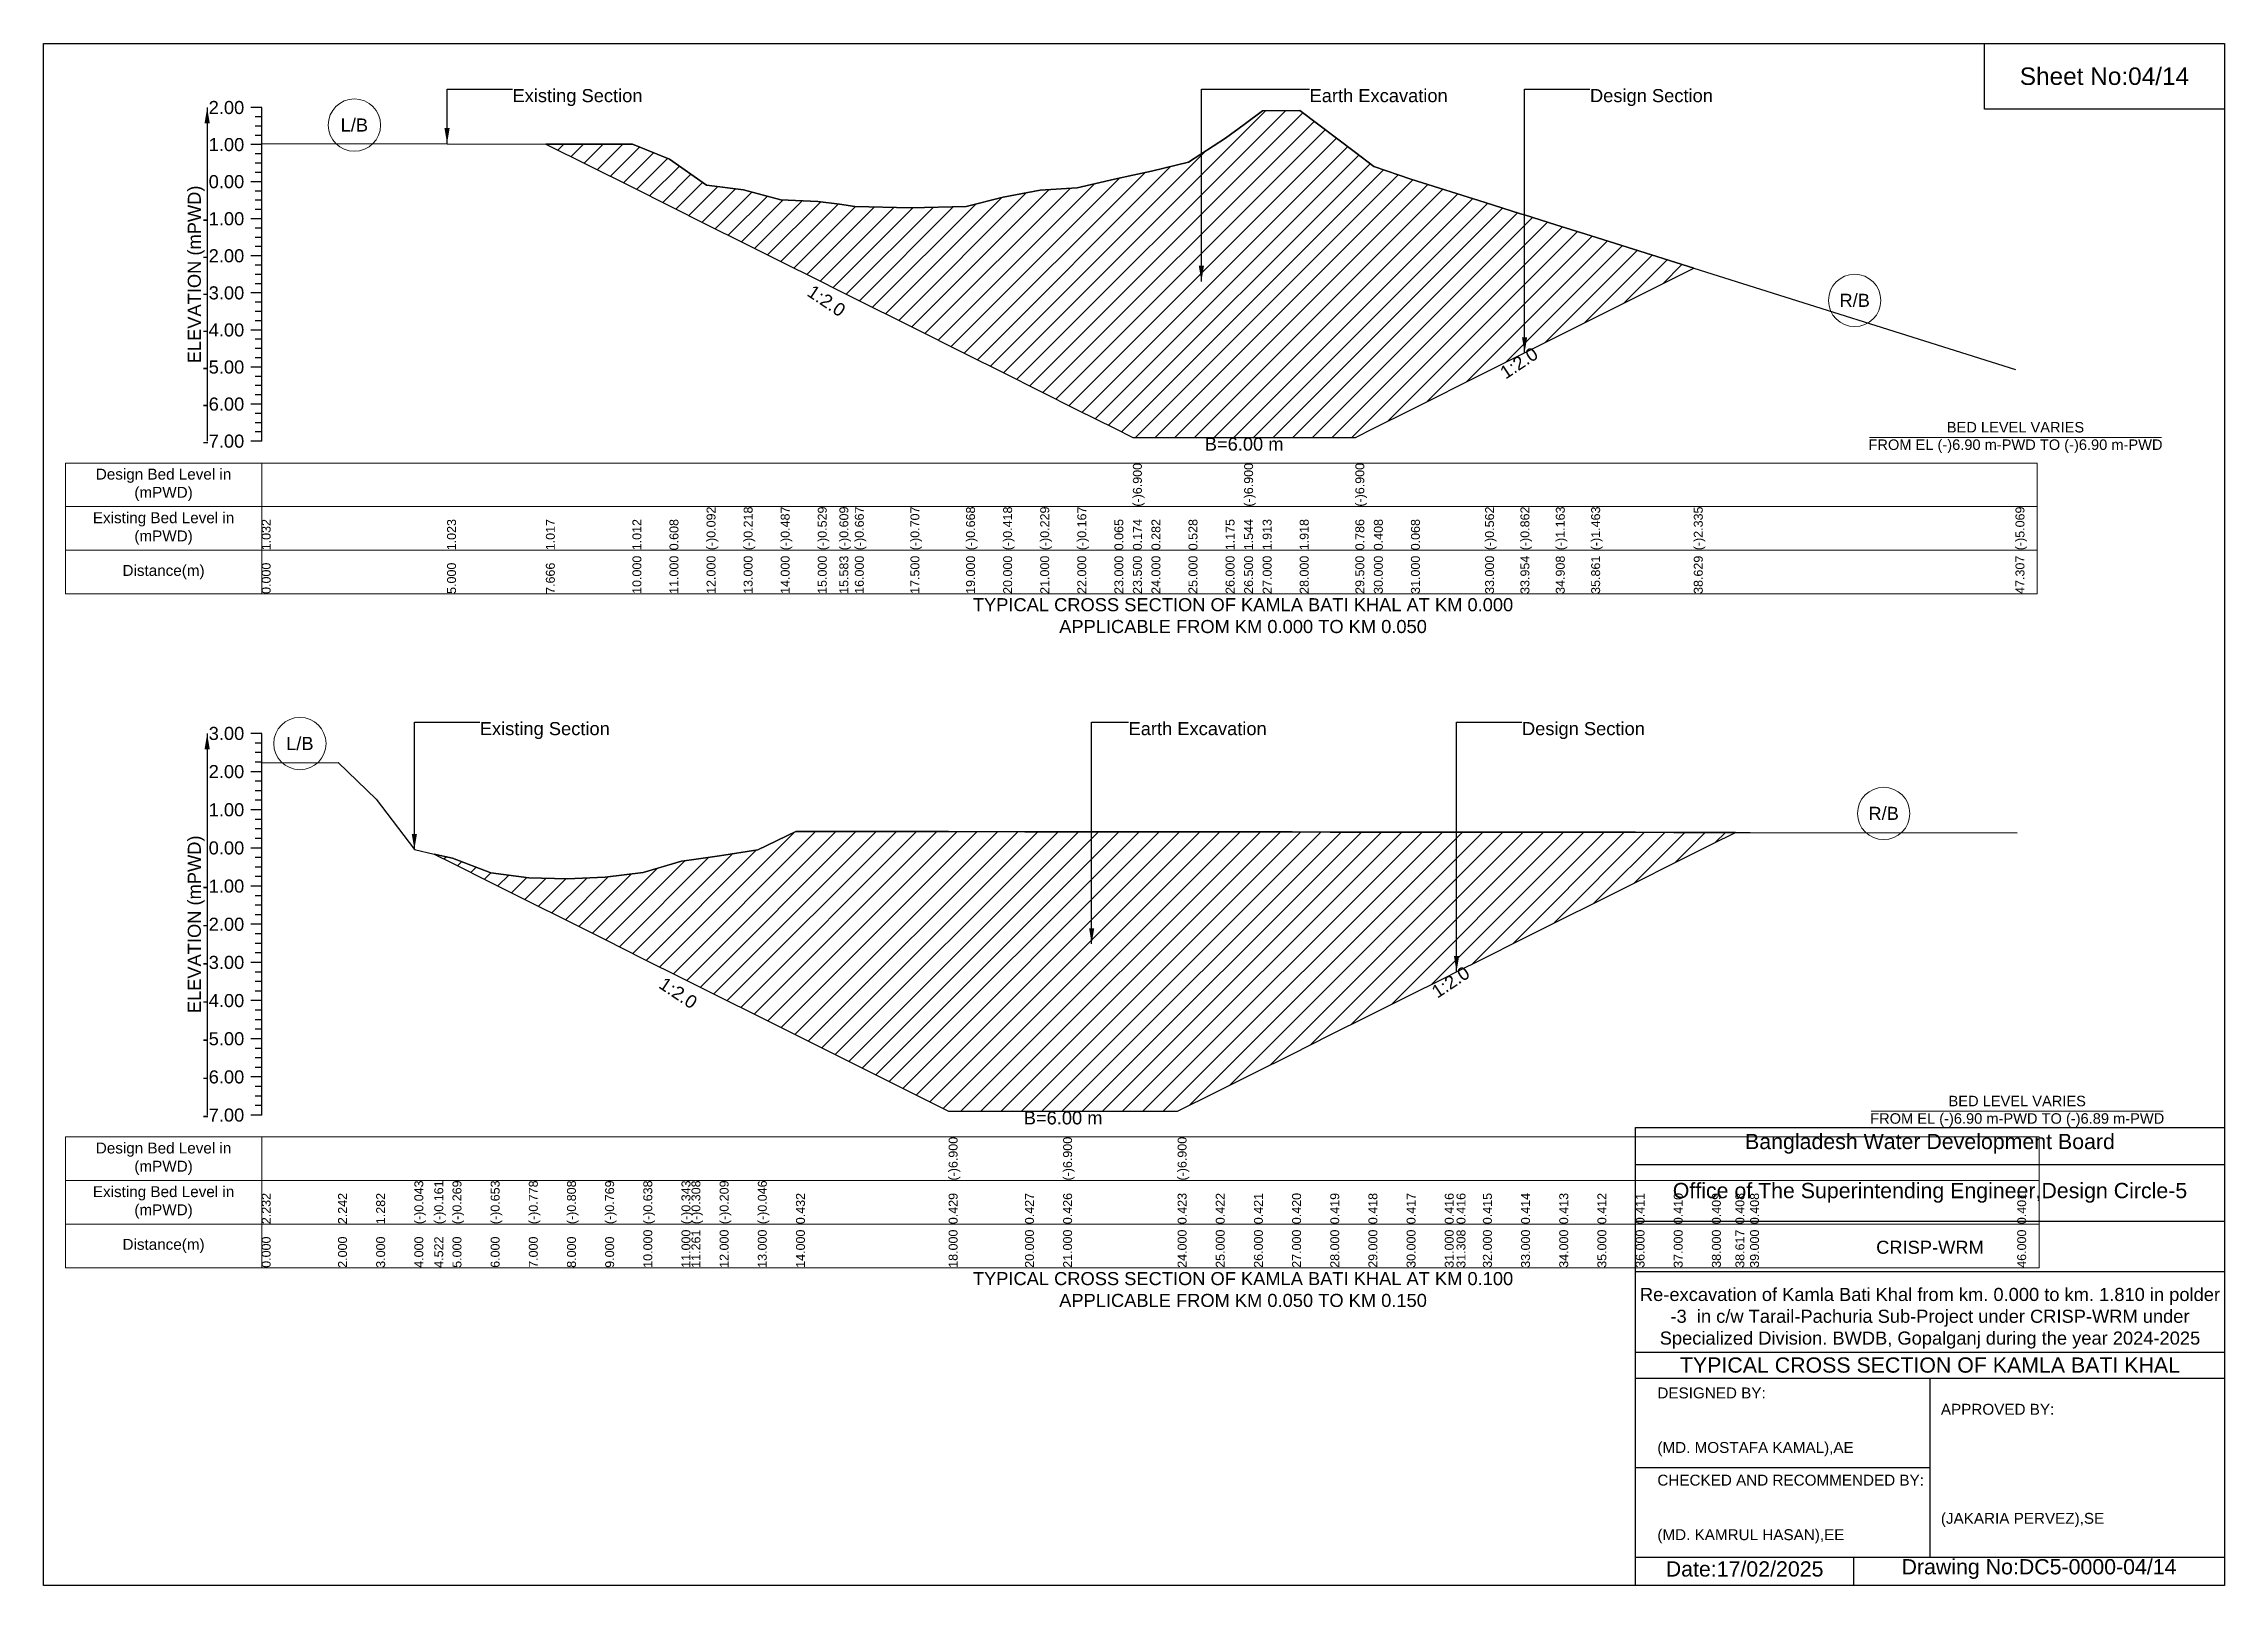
# Model space of a CAD drawing. Header units: inches. Extents: x 91000 to 238000, y -5656 to 51.
# Drawn here: x 130000 to 138000, y -5656 to 0 of the extents above; entities that cross this region are included whole.
import ezdxf

# ---------------------------------------------------------------- set-up
doc = ezdxf.new("R2010")
doc.units = ezdxf.units.IN
doc.header["$LTSCALE"] = 7
doc.header["$MEASUREMENT"] = 0
for name, color, linetype, lineweight in [('Cross section Data Border', 7, 'Continuous', 9), ('Cross Section Labels', 7, 'Continuous', 9), ('Existing_Bed_Level for Xsection', 7, 'Continuous', 25)]:
    doc.layers.add(name, color=color, linetype=linetype, lineweight=lineweight)
doc.styles.get("Standard").update_dxf_attribs({"font": 'arial.ttf'})
doc.dimstyles.get("Standard").update_dxf_attribs({"dimtxt": 0.18, "dimasz": 0.18, "dimexe": 0.18, "dimexo": 0.0625, "dimgap": 0.09, "dimtad": 0, "dimtih": 1, "dimtoh": 1, "dimdec": 4, "dimzin": 0, "dimdsep": 46, "dimtxsty": 'Standard', "dimcen": 0.09, "dimadec": 0, "dimazin": 0, "dimtfac": 1, "dimtdec": 4, "dimtofl": 0, "dimtmove": 0, "dimatfit": 3, "dimfxl": 1, "dimtolj": 1, "dimtzin": 0, "dimarcsym": 0})

msp = doc.modelspace()

# ---------------------------------------------------------------- texts
at = {"attachment_point": 5}
for s, insert, char_height in [('Sheet No:04/14', (137560, -120), 64), ('Bangladesh Water Development Board', (136920, -4036), 56), ('Office of The Superintending Engineer,Design Circle-5', (136920, -4216), 56)]:
    msp.add_mtext(s, dxfattribs=dict(at, insert=insert, char_height=char_height))
for s, insert, char_height, width, attachment_point in [('CRISP-WRM', (136920, -4416), 48, 2240, 5), ('Re-excavation of Kamla Bati Khal from km. 0.000 to km. 1.810 in polder -3  in c/w Tarail-Pachuria Sub-Project under CRISP-WRM under Specialized Division. BWDB, Gopalganj during the year 2024-2025', (136920, -4676), 48, 2160, 5), ('TYPICAL CROSS SECTION OF KAMLA BATI KHAL', (136920, -4848), 56, 2240, 5), ('DESIGNED BY:^J^J^J(MD. MOSTAFA KAMAL),AE', (135920, -5056), 40, 1120, 4), ('APPROVED BY:^J^J^J^J^J^J(JAKARIA PERVEZ),SE', (136960, -5216), 40, 1120, 4), ('CHECKED AND RECOMMENDED BY:^J^J^J(MD. KAMRUL HASAN),EE', (135920, -5376), 40, 1120, 4), ('Date:17/02/2025', (136240, -5596), 56, 1120, 5), ('Drawing No:DC5-0000-04/14', (137320, -5596), 56, 1760, 5)]:
    msp.add_mtext(s, dxfattribs=dict(insert=insert, char_height=char_height, width=width, attachment_point=attachment_point))
at = {"layer": 'Cross section Data Border', "char_height": 40, "width": 640, "attachment_point": 5}
for s, insert in [('Design Bed Level in (mPWD)', (130440, -1618.7)), ('Existing Bed Level in (mPWD)', (130440, -1778.7)), ('Distance(m)', (130440, -1938.7)), ('Design Bed Level in (mPWD)', (130440, -4090.9)), ('Existing Bed Level in (mPWD)', (130440, -4250.9)), ('Distance(m)', (130440, -4410.9))]:
    msp.add_mtext(s, dxfattribs=dict(at, insert=insert))
at = {"layer": 'Cross Section Labels'}
for s, insert, char_height, attachment_point in [('Existing Section', (131720, -166.7), 48, 1), ('Earth Excavation', (134644, -166.7), 48, 1), ('Design Section', (135672.8, -166.7), 48, 1), ('L/B', (131140, -298.9), 48, 5), ('R/B', (136643.7, -942.1), 48, 5), ('BED LEVEL VARIES ^JFROM EL (-)6.90 m-PWD TO (-)6.90 m-PWD', (137233.7, -1445.1), 38.4, 5), ('B=6.00 m', (134404, -1445.1), 48, 2), ('TYPICAL CROSS SECTION OF KAMLA BATI KHAL AT KM 0.000^JAPPLICABLE FROM KM 0.000 TO KM 0.050', (134400, -2098.7), 48, 5), ('L/B', (130940, -2567.7), 48, 5), ('Existing Section', (131600, -2488.9), 48, 1), ('Earth Excavation', (133980, -2488.9), 48, 1), ('Design Section', (135423.2, -2488.9), 48, 1), ('R/B', (136750, -2824.2), 48, 5), ('B=6.00 m', (133740, -3916.9), 48, 2), ('BED LEVEL VARIES ^JFROM EL (-)6.90 m-PWD TO (-)6.89 m-PWD', (137240, -3916.9), 38.4, 5), ('TYPICAL CROSS SECTION OF KAMLA BATI KHAL AT KM 0.100^JAPPLICABLE FROM KM 0.050 TO KM 0.150', (134400, -4570.9), 48, 5)]:
    msp.add_mtext(s, dxfattribs=dict(at, insert=insert, char_height=char_height, attachment_point=attachment_point))
at = {"layer": 'Cross Section Labels', "char_height": 48, "attachment_point": 2}
for insert, rotation in [((132885.3, -923.7), 326.30993), ((135398.8, -1151.7), 33.69007), ((132341.5, -3462.6), 326.30993), ((135148.2, -3422.8), 33.69007)]:
    msp.add_mtext('1:2.0', dxfattribs=dict(at, insert=insert, rotation=rotation))
at = {"layer": 'Existing_Bed_Level for Xsection', "char_height": 48, "attachment_point": 6}
for s, insert in [('2.00', (130736, -234.7)), ('1.00', (130736, -370.7)), ('0.00', (130736, -506.7)), ('-1.00', (130736, -642.7)), ('-2.00', (130736, -778.7)), ('-3.00', (130736, -914.7)), ('-4.00', (130736, -1050.7)), ('-5.00', (130736, -1186.7)), ('-6.00', (130736, -1322.7)), ('-7.00', (130736, -1458.7)), ('3.00', (130736, -2530.9)), ('2.00', (130736, -2670.9)), ('1.00', (130736, -2810.9)), ('0.00', (130736, -2950.9)), ('-1.00', (130736, -3090.9)), ('-2.00', (130736, -3230.9)), ('-3.00', (130736, -3370.9)), ('-4.00', (130736, -3510.9)), ('-5.00', (130736, -3650.9)), ('-6.00', (130736, -3790.9)), ('-7.00', (130736, -3930.9))]:
    msp.add_mtext(s, dxfattribs=dict(at, insert=insert))
at = {"layer": 'Existing_Bed_Level for Xsection', "rotation": 90}
for s, insert, char_height, attachment_point in [('ELEVATION (mPWD)', (130560, -846.7), 48, 5), ('(-)6.900', (133996, -1698.7), 32.8, 1), ('(-)6.900', (134404, -1698.7), 32.8, 1), ('(-)6.900', (134812, -1698.7), 32.8, 1), ('1.032', (130800, -1858.7), 32.8, 1), ('1.023', (131480, -1858.7), 32.8, 1), ('1.017', (131842.5, -1858.7), 32.8, 1), ('1.012', (132160, -1858.7), 32.8, 1), ('0.608', (132296, -1858.7), 32.8, 1), ('(-)0.092', (132432, -1858.7), 32.8, 1), ('(-)0.218', (132568, -1858.7), 32.8, 1), ('(-)0.487', (132704, -1858.7), 32.8, 1), ('(-)0.529', (132840, -1858.7), 32.8, 1), ('(-)0.609', (132919.3, -1858.7), 32.8, 1), ('(-)0.667', (132976, -1858.7), 32.8, 1), ('(-)0.707', (133180, -1858.7), 32.8, 1), ('(-)0.668', (133384, -1858.7), 32.8, 1), ('(-)0.418', (133520, -1858.7), 32.8, 1), ('(-)0.229', (133656, -1858.7), 32.8, 1), ('(-)0.167', (133792, -1858.7), 32.8, 1), ('0.065', (133928, -1858.7), 32.8, 1), ('0.174', (133996, -1858.7), 32.8, 1), ('0.282', (134064, -1858.7), 32.8, 1), ('0.528', (134200, -1858.7), 32.8, 1), ('1.175', (134336, -1858.7), 32.8, 1), ('1.544', (134404, -1858.7), 32.8, 1), ('1.913', (134472, -1858.7), 32.8, 1), ('1.918', (134608, -1858.7), 32.8, 1), ('0.786', (134812, -1858.7), 32.8, 1), ('0.408', (134880, -1858.7), 32.8, 1), ('0.068', (135016, -1858.7), 32.8, 1), ('(-)0.562', (135288, -1858.7), 32.8, 1), ('(-)0.862', (135417.7, -1858.7), 32.8, 1), ('(-)1.163', (135547.4, -1858.7), 32.8, 1), ('(-)1.463', (135677.1, -1858.7), 32.8, 1), ('(-)2.335', (136053.6, -1858.7), 32.8, 1), ('(-)5.069', (137233.7, -1858.7), 32.8, 1), ('0.000', (130800, -2018.7), 32.8, 1), ('5.000', (131480, -2018.7), 32.8, 1), ('7.666', (131842.5, -2018.7), 32.8, 1), ('10.000', (132160, -2018.7), 32.8, 1), ('11.000', (132296, -2018.7), 32.8, 1), ('12.000', (132432, -2018.7), 32.8, 1), ('13.000', (132568, -2018.7), 32.8, 1), ('14.000', (132704, -2018.7), 32.8, 1), ('15.000', (132840, -2018.7), 32.8, 1), ('15.583', (132919.3, -2018.7), 32.8, 1), ('16.000', (132976, -2018.7), 32.8, 1), ('17.500', (133180, -2018.7), 32.8, 1), ('19.000', (133384, -2018.7), 32.8, 1), ('20.000', (133520, -2018.7), 32.8, 1), ('21.000', (133656, -2018.7), 32.8, 1), ('22.000', (133792, -2018.7), 32.8, 1), ('23.000', (133928, -2018.7), 32.8, 1), ('23.500', (133996, -2018.7), 32.8, 1), ('24.000', (134064, -2018.7), 32.8, 1), ('25.000', (134200, -2018.7), 32.8, 1), ('26.000', (134336, -2018.7), 32.8, 1), ('26.500', (134404, -2018.7), 32.8, 1), ('27.000', (134472, -2018.7), 32.8, 1), ('28.000', (134608, -2018.7), 32.8, 1), ('29.500', (134812, -2018.7), 32.8, 1), ('30.000', (134880, -2018.7), 32.8, 1), ('31.000', (135016, -2018.7), 32.8, 1), ('33.000', (135288, -2018.7), 32.8, 1), ('33.954', (135417.7, -2018.7), 32.8, 1), ('34.908', (135547.4, -2018.7), 32.8, 1), ('35.861', (135677.1, -2018.7), 32.8, 1), ('38.629', (136053.6, -2018.7), 32.8, 1), ('47.307', (137233.7, -2018.7), 32.8, 1), ('ELEVATION (mPWD)', (130560, -3230.9), 48, 5), ('(-)6.900', (133320, -4170.9), 32.8, 1), ('(-)6.900', (133740, -4170.9), 32.8, 1), ('(-)6.900', (134160, -4170.9), 32.8, 1), ('2.232', (130800, -4330.9), 32.8, 1), ('2.242', (131080, -4330.9), 32.8, 1), ('1.282', (131220, -4330.9), 32.8, 1), ('(-)0.043', (131360, -4330.9), 32.8, 1), ('(-)0.161', (131433.1, -4330.9), 32.8, 1), ('(-)0.269', (131500, -4330.9), 32.8, 1), ('(-)0.653', (131640, -4330.9), 32.8, 1), ('(-)0.778', (131780, -4330.9), 32.8, 1), ('(-)0.808', (131920, -4330.9), 32.8, 1), ('(-)0.769', (132060, -4330.9), 32.8, 1), ('(-)0.638', (132200, -4330.9), 32.8, 1), ('(-)0.343', (132340, -4330.9), 32.8, 1), ('(-)0.308', (132376.5, -4330.9), 32.8, 1), ('(-)0.209', (132480, -4330.9), 32.8, 1), ('(-)0.046', (132620, -4330.9), 32.8, 1), ('0.432', (132760, -4330.9), 32.8, 1), ('0.429', (133320, -4330.9), 32.8, 1), ('0.427', (133600, -4330.9), 32.8, 1), ('0.426', (133740, -4330.9), 32.8, 1), ('0.423', (134160, -4330.9), 32.8, 1), ('0.422', (134300, -4330.9), 32.8, 1), ('0.421', (134440, -4330.9), 32.8, 1), ('0.420', (134580, -4330.9), 32.8, 1), ('0.419', (134720, -4330.9), 32.8, 1), ('0.418', (134860, -4330.9), 32.8, 1), ('0.417', (135000, -4330.9), 32.8, 1), ('0.416', (135140, -4330.9), 32.8, 1), ('0.416', (135183.2, -4330.9), 32.8, 1), ('0.415', (135280, -4330.9), 32.8, 1), ('0.414', (135420, -4330.9), 32.8, 1), ('0.413', (135560, -4330.9), 32.8, 1), ('0.412', (135700, -4330.9), 32.8, 1), ('0.411', (135840, -4330.9), 32.8, 1), ('0.410', (135980, -4330.9), 32.8, 1), ('0.409', (136120, -4330.9), 32.8, 1), ('0.408', (136206.3, -4330.9), 32.8, 1), ('0.408', (136260, -4330.9), 32.8, 1), ('0.401', (137240, -4330.9), 32.8, 1), ('0.000', (130800, -4490.9), 32.8, 1), ('2.000', (131080, -4490.9), 32.8, 1), ('3.000', (131220, -4490.9), 32.8, 1), ('4.000', (131360, -4490.9), 32.8, 1), ('4.522', (131433.1, -4490.9), 32.8, 1), ('5.000', (131500, -4490.9), 32.8, 1), ('6.000', (131640, -4490.9), 32.8, 1), ('7.000', (131780, -4490.9), 32.8, 1), ('8.000', (131920, -4490.9), 32.8, 1), ('9.000', (132060, -4490.9), 32.8, 1), ('10.000', (132200, -4490.9), 32.8, 1), ('11.000', (132340, -4490.9), 32.8, 1), ('11.261', (132376.5, -4490.9), 32.8, 1), ('12.000', (132480, -4490.9), 32.8, 1), ('13.000', (132620, -4490.9), 32.8, 1), ('14.000', (132760, -4490.9), 32.8, 1), ('18.000', (133320, -4490.9), 32.8, 1), ('20.000', (133600, -4490.9), 32.8, 1), ('21.000', (133740, -4490.9), 32.8, 1), ('24.000', (134160, -4490.9), 32.8, 1), ('25.000', (134300, -4490.9), 32.8, 1), ('26.000', (134440, -4490.9), 32.8, 1), ('27.000', (134580, -4490.9), 32.8, 1), ('28.000', (134720, -4490.9), 32.8, 1), ('29.000', (134860, -4490.9), 32.8, 1), ('30.000', (135000, -4490.9), 32.8, 1), ('31.000', (135140, -4490.9), 32.8, 1), ('31.308', (135183.2, -4490.9), 32.8, 1), ('32.000', (135280, -4490.9), 32.8, 1), ('33.000', (135420, -4490.9), 32.8, 1), ('34.000', (135560, -4490.9), 32.8, 1), ('35.000', (135700, -4490.9), 32.8, 1), ('36.000', (135840, -4490.9), 32.8, 1), ('37.000', (135980, -4490.9), 32.8, 1), ('38.000', (136120, -4490.9), 32.8, 1), ('38.617', (136206.3, -4490.9), 32.8, 1), ('39.000', (136260, -4490.9), 32.8, 1), ('46.000', (137240, -4490.9), 32.8, 1)]:
    msp.add_mtext(s, dxfattribs=dict(at, insert=insert, char_height=char_height, attachment_point=attachment_point))

# ---------------------------------------------------------------- hatches: boundary and pattern name
at = {"layer": 'Existing_Bed_Level for Xsection'}
h = msp.add_hatch(dxfattribs=at)
h.set_pattern_fill('ANSI31', color=256, scale=408, style=0)
h.paths.add_polyline_path([(131842.5, -368.3), (132160, -527.1), (132296, -595.1), (132432, -663.1), (132568, -731.1), (132704, -799.1), (132840, -867.1), (132919.3, -906.7), (132976, -935.1), (133180, -1037.1), (133384, -1139.1), (133520, -1207.1), (133656, -1275.1), (133792, -1343.1), (133928, -1411.1), (133996, -1445.1), (134064, -1445.1), (134200, -1445.1), (134336, -1445.1), (134404, -1445.1), (134472, -1445.1), (134608, -1445.1), (134812, -1445.1), (134880, -1411.1), (135016, -1343.1), (135288, -1207.1), (135417.7, -1142.2), (135432.8, -1134.7), (135547.4, -1077.3), (135677.1, -1012.5), (136053.6, -824.3), (135677.1, -705.7), (135547.4, -664.8), (135432.8, -628.7), (135417.7, -623.9), (135288, -583.1), (135016, -497.4), (134880, -451.2), (134812, -399.8), (134608, -245.8), (134472, -246.5), (134404, -296.7), (134336, -346.9), (134200, -434.8), (134064, -468.3), (133996, -483.1), (133928, -497.8), (133792, -529.4), (133656, -537.8), (133520, -563.5), (133384, -597.5), (133180, -602.8), (132976, -597.4), (132919.3, -589.5), (132840, -578.6), (132704, -572.9), (132568, -536.3), (132432, -519.2), (132296, -424), (132160, -369)])
h = msp.add_hatch(dxfattribs=at)
h.set_pattern_fill('ANSI31', color=256, scale=420, style=0)
h.paths.add_polyline_path([(131433.1, -2973.4), (131500, -3006.9), (131640, -3076.9), (131780, -3146.9), (131920, -3216.9), (132060, -3286.9), (132200, -3356.9), (132340, -3426.9), (132376.5, -3445.1), (132480, -3496.9), (132620, -3566.9), (132760, -3636.9), (133320, -3916.9), (133600, -3916.9), (133740, -3916.9), (134160, -3916.9), (134300, -3846.9), (134440, -3776.9), (134580, -3706.9), (134720, -3636.9), (134860, -3566.9), (135000, -3496.9), (135140, -3426.9), (135183.2, -3405.3), (135280, -3356.9), (135420, -3286.9), (135560, -3216.9), (135700, -3146.9), (135840, -3076.9), (135980, -3006.9), (136120, -2936.9), (136206.3, -2893.7), (136120, -2893.6), (135980, -2893.5), (135840, -2893.3), (135700, -2893.2), (135560, -2893.1), (135420, -2892.9), (135280, -2892.8), (135183.2, -2892.7), (135140, -2892.6), (135000, -2892.5), (134860, -2892.4), (134720, -2892.2), (134580, -2892.1), (134440, -2891.9), (134300, -2891.8), (134160, -2891.7), (133740, -2891.2), (133600, -2891.1), (133320, -2890.9), (132760, -2890.4), (132620, -2957.3), (132480, -2980.1), (132376.5, -2994), (132340, -2998.9), (132200, -3040.2), (132060, -3058.5), (131920, -3064), (131780, -3059.8), (131640, -3042.3), (131500, -2988.5)])

# ---------------------------------------------------------------- linework, layer by layer
for points in [[(130000, 0), (138000, 0), (138000, -5656), (130000, -5656)], [(137120, 0), (138000, 0), (138000, -240), (137120, -240)]]:
    msp.add_lwpolyline(points, close=True)
for points in [[(135840, -5656), (135840, -3976), (138000, -3976)], [(135840, -4112), (138000, -4112)], [(135840, -4320), (138000, -4320)], [(135840, -4504), (138000, -4504)], [(135840, -4800), (138000, -4800)], [(135840, -4896), (138000, -4896)], [(136920, -4896), (136920, -5552)], [(135840, -5224), (136920, -5224)], [(135840, -5552), (138000, -5552)], [(136640, -5552), (136640, -5656)]]:
    msp.add_lwpolyline(points)
at = {"layer": 'Cross section Data Border'}
for points in [[(130080, -1538.7), (137313.7, -1538.7), (137313.7, -2018.7), (130080, -2018.7)], [(130080, -4010.9), (137320, -4010.9), (137320, -4490.9), (130080, -4490.9)]]:
    msp.add_lwpolyline(points, close=True, dxfattribs=at)
for points in [[(130800, -1538.7), (130800, -2018.7)], [(130080, -1698.7), (137313.7, -1698.7)], [(130080, -1858.7), (137313.7, -1858.7)], [(130800, -4010.9), (130800, -4490.9)], [(130080, -4170.9), (137320, -4170.9)], [(130080, -4330.9), (137320, -4330.9)]]:
    msp.add_lwpolyline(points, dxfattribs=at)
at = {"layer": 'Cross Section Labels'}
for points in [[(136697.9, -1445.1), (137769.6, -1445.1)], [(136704.2, -3916.9), (137775.8, -3916.9)]]:
    msp.add_lwpolyline(points, dxfattribs=at)
for centre in [(131140, -298.9), (136643.7, -942.1), (130940, -2567.7), (136750, -2824.2)]:
    msp.add_circle(centre, 96, dxfattribs=at)
at = {"layer": 'Existing_Bed_Level for Xsection'}
for points in [[(130800, -234.7), (130760, -234.7)], [(130800, -1458.7), (130800, -1322.7), (130800, -1186.7), (130800, -1050.7), (130800, -914.7), (130800, -778.7), (130800, -642.7), (130800, -506.7), (130800, -370.7), (130800, -234.7)], [(130800, -268.7), (130776, -268.7)], [(130800, -302.7), (130776, -302.7)], [(130800, -366.3), (131480, -367.5), (131842.5, -368.3), (132160, -369), (132296, -424), (132432, -519.2), (132568, -536.3), (132704, -572.9), (132840, -578.6), (132919.3, -589.5), (132976, -597.4), (133180, -602.8), (133384, -597.5), (133520, -563.5), (133656, -537.8), (133792, -529.4), (133928, -497.8), (133996, -483.1), (133996, -483.1), (134064, -468.3), (134200, -434.8), (134336, -346.9), (134404, -296.7), (134404, -296.7), (134472, -246.5), (134608, -245.8), (134812, -399.8), (134812, -399.8), (134880, -451.2), (135016, -497.4), (135288, -583.1), (135417.7, -623.9), (135432.8, -628.7), (135547.4, -664.8), (135677.1, -705.7), (136053.6, -824.3), (137233.7, -1196)], [(130800, -370.7), (130760, -370.7)], [(130800, -336.7), (130776, -336.7)], [(130800, -404.7), (130776, -404.7)], [(130800, -438.7), (130776, -438.7)], [(130800, -472.7), (130776, -472.7)], [(130800, -506.7), (130760, -506.7)], [(130800, -540.7), (130776, -540.7)], [(130800, -574.7), (130776, -574.7)], [(130800, -608.7), (130776, -608.7)], [(130800, -642.7), (130760, -642.7)], [(130800, -676.7), (130776, -676.7)], [(130800, -710.7), (130776, -710.7)], [(130800, -778.7), (130760, -778.7)], [(130800, -744.7), (130776, -744.7)], [(130800, -812.7), (130776, -812.7)], [(130800, -846.7), (130776, -846.7)], [(130800, -914.7), (130760, -914.7)], [(130800, -880.7), (130776, -880.7)], [(130800, -948.7), (130776, -948.7)], [(130800, -982.7), (130776, -982.7)], [(130800, -1016.7), (130776, -1016.7)], [(130800, -1050.7), (130760, -1050.7)], [(130800, -1084.7), (130776, -1084.7)], [(130800, -1118.7), (130776, -1118.7)], [(130800, -1186.7), (130760, -1186.7)], [(130800, -1152.7), (130776, -1152.7)], [(130800, -1220.7), (130776, -1220.7)], [(130800, -1254.7), (130776, -1254.7)], [(130800, -1322.7), (130760, -1322.7)], [(130800, -1288.7), (130776, -1288.7)], [(130800, -1356.7), (130776, -1356.7)], [(130800, -1390.7), (130776, -1390.7)], [(130800, -1424.7), (130776, -1424.7)], [(130800, -1458.7), (130760, -1458.7)], [(130800, -2530.9), (130760, -2530.9)], [(130800, -3930.9), (130800, -3790.9), (130800, -3650.9), (130800, -3510.9), (130800, -3370.9), (130800, -3230.9), (130800, -3090.9), (130800, -2950.9), (130800, -2810.9), (130800, -2670.9), (130800, -2530.9)], [(130800, -2565.9), (130776, -2565.9)], [(130800, -2600.9), (130776, -2600.9)], [(130800, -2635.9), (130776, -2635.9)], [(130800, -2638.4), (131080, -2637), (131220, -2771.4), (131360, -2956.9), (131433.1, -2973.4), (131500, -2988.5), (131640, -3042.3), (131780, -3059.8), (131920, -3064), (132060, -3058.5), (132200, -3040.2), (132340, -2998.9), (132376.5, -2994), (132480, -2980.1), (132620, -2957.3), (132760, -2890.4), (133320, -2890.9), (133320, -2890.9), (133600, -2891.1), (133740, -2891.2), (133740, -2891.2), (134160, -2891.7), (134160, -2891.7), (134300, -2891.8), (134440, -2891.9), (134580, -2892.1), (134720, -2892.2), (134860, -2892.4), (135000, -2892.5), (135140, -2892.6), (135183.2, -2892.7), (135280, -2892.8), (135420, -2892.9), (135560, -2893.1), (135700, -2893.2), (135840, -2893.3), (135980, -2893.5), (136120, -2893.6), (136206.3, -2893.7), (136260, -2893.8), (137240, -2894.7)], [(130800, -2670.9), (130760, -2670.9)], [(130800, -2705.9), (130776, -2705.9)], [(130800, -2740.9), (130776, -2740.9)], [(130800, -2775.9), (130776, -2775.9)], [(130800, -2810.9), (130760, -2810.9)], [(130800, -2845.9), (130776, -2845.9)], [(130800, -2950.9), (130760, -2950.9)], [(130800, -2880.9), (130776, -2880.9)], [(130800, -2915.9), (130776, -2915.9)], [(130800, -2985.9), (130776, -2985.9)], [(130800, -3020.9), (130776, -3020.9)], [(130800, -3090.9), (130760, -3090.9)], [(130800, -3055.9), (130776, -3055.9)], [(130800, -3125.9), (130776, -3125.9)], [(130800, -3160.9), (130776, -3160.9)], [(130800, -3195.9), (130776, -3195.9)], [(130800, -3230.9), (130760, -3230.9)], [(130800, -3265.9), (130776, -3265.9)], [(130800, -3300.9), (130776, -3300.9)], [(130800, -3335.9), (130776, -3335.9)], [(130800, -3370.9), (130760, -3370.9)], [(130800, -3405.9), (130776, -3405.9)], [(130800, -3510.9), (130760, -3510.9)], [(130800, -3440.9), (130776, -3440.9)], [(130800, -3475.9), (130776, -3475.9)], [(130800, -3545.9), (130776, -3545.9)], [(130800, -3580.9), (130776, -3580.9)], [(130800, -3650.9), (130760, -3650.9)], [(130800, -3615.9), (130776, -3615.9)], [(130800, -3685.9), (130776, -3685.9)], [(130800, -3720.9), (130776, -3720.9)], [(130800, -3755.9), (130776, -3755.9)], [(130800, -3790.9), (130760, -3790.9)], [(130800, -3825.9), (130776, -3825.9)], [(130800, -3860.9), (130776, -3860.9)], [(130800, -3895.9), (130776, -3895.9)], [(130800, -3930.9), (130760, -3930.9)]]:
    msp.add_lwpolyline(points, dxfattribs=at)
for points in [[(131842.5, -368.3), (131842.5, -368.3), (132160, -527.1), (132296, -595.1), (132432, -663.1), (132568, -731.1), (132704, -799.1), (132840, -867.1), (132919.3, -906.7), (132976, -935.1), (133180, -1037.1), (133384, -1139.1), (133520, -1207.1), (133656, -1275.1), (133792, -1343.1), (133928, -1411.1), (133996, -1445.1), (133996, -1445.1), (134064, -1445.1), (134200, -1445.1), (134336, -1445.1), (134404, -1445.1), (134404, -1445.1), (134472, -1445.1), (134608, -1445.1), (134812, -1445.1), (134812, -1445.1), (134880, -1411.1), (135016, -1343.1), (135288, -1207.1), (135417.7, -1142.2), (135432.8, -1134.7), (135547.4, -1077.3), (135677.1, -1012.5), (136053.6, -824.3), (136053.6, -824.3), (136053.6, -824.3), (135677.1, -705.7), (135547.4, -664.8), (135432.8, -628.7), (135417.7, -623.9), (135288, -583.1), (135016, -497.4), (134880, -451.2), (134812, -399.8), (134812, -399.8), (134608, -245.8), (134472, -246.5), (134404, -296.7), (134404, -296.7), (134336, -346.9), (134200, -434.8), (134064, -468.3), (133996, -483.1), (133996, -483.1), (133928, -497.8), (133792, -529.4), (133656, -537.8), (133520, -563.5), (133384, -597.5), (133180, -602.8), (132976, -597.4), (132919.3, -589.5), (132840, -578.6), (132704, -572.9), (132568, -536.3), (132432, -519.2), (132296, -424), (132160, -369), (131842.5, -368.3)], [(131433.1, -2973.4), (131433.1, -2973.4), (131500, -3006.9), (131640, -3076.9), (131780, -3146.9), (131920, -3216.9), (132060, -3286.9), (132200, -3356.9), (132340, -3426.9), (132376.5, -3445.1), (132480, -3496.9), (132620, -3566.9), (132760, -3636.9), (133320, -3916.9), (133320, -3916.9), (133600, -3916.9), (133740, -3916.9), (133740, -3916.9), (134160, -3916.9), (134160, -3916.9), (134300, -3846.9), (134440, -3776.9), (134580, -3706.9), (134720, -3636.9), (134860, -3566.9), (135000, -3496.9), (135140, -3426.9), (135183.2, -3405.3), (135280, -3356.9), (135420, -3286.9), (135560, -3216.9), (135700, -3146.9), (135840, -3076.9), (135980, -3006.9), (136120, -2936.9), (136206.3, -2893.7), (136206.3, -2893.7), (136206.3, -2893.7), (136120, -2893.6), (135980, -2893.5), (135840, -2893.3), (135700, -2893.2), (135560, -2893.1), (135420, -2892.9), (135280, -2892.8), (135183.2, -2892.7), (135140, -2892.6), (135000, -2892.5), (134860, -2892.4), (134720, -2892.2), (134580, -2892.1), (134440, -2891.9), (134300, -2891.8), (134160, -2891.7), (134160, -2891.7), (133740, -2891.2), (133740, -2891.2), (133600, -2891.1), (133320, -2890.9), (133320, -2890.9), (132760, -2890.4), (132620, -2957.3), (132480, -2980.1), (132376.5, -2994), (132340, -2998.9), (132200, -3040.2), (132060, -3058.5), (131920, -3064), (131780, -3059.8), (131640, -3042.3), (131500, -2988.5), (131433.1, -2973.4)]]:
    msp.add_lwpolyline(points, close=True, dxfattribs=at)

msp.set_redraw_order([(e.dxf.handle, doc.entitydb.next_handle()) for e in msp.query("TEXT MTEXT ATTDEF DIMENSION ARC_DIMENSION")])  # texts and dimensions are drawn at this point

# ---------------------------------------------------------------- leaders
at = {"layer": 'Cross Section Labels', "annotation_type": 0, "has_hookline": 1, "hookline_direction": 0}
for points, text_width in [([(131480, -367.5), (131480, -166.7), (131719.9, -166.7)], 467.2), ([(134247.2, -872.5), (134247.2, -166.7), (134643.9, -166.7)], 497), ([(135432.8, -1134.7), (135432.8, -166.7), (135672.7, -166.7)], 441.2), ([(131360, -2956.9), (131360, -2488.9), (131599.9, -2488.9)], 467.2), ([(133844.7, -3302.8), (133844.7, -2488.9), (133979.9, -2488.9)], 497), ([(135183.2, -3405.3), (135183.2, -2488.9), (135423.1, -2488.9)], 441.2)]:
    msp.add_leader(points, dimstyle='Standard', override={"dimasz": 57.6}, dxfattribs=dict(at, text_width=text_width))
at = {"layer": 'Existing_Bed_Level for Xsection'}
for points in [[(130600, -234.7), (130600, -1458.7)], [(130600, -2530.9), (130600, -3930.9)]]:
    msp.add_leader(points, dimstyle='Standard', override={"dimasz": 57.6}, dxfattribs=at)

doc.saveas('drawing.dxf')
